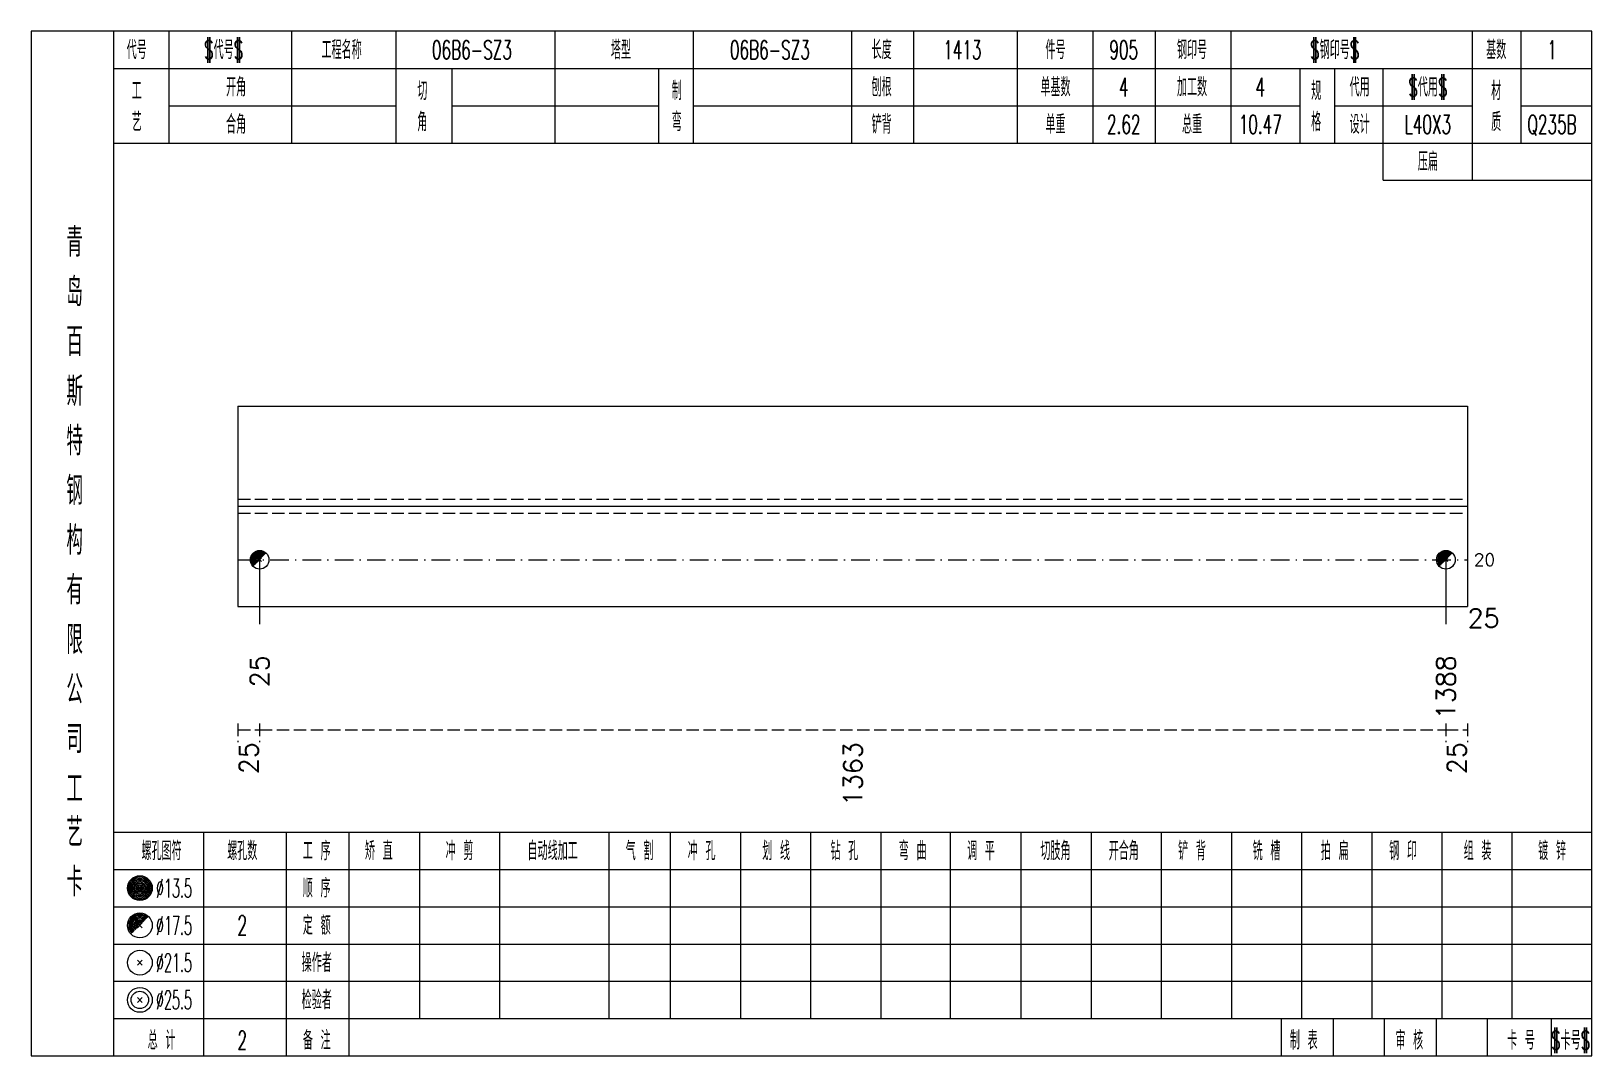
# Model space of a CAD drawing. Extents: x -533 to 8774, y 0 to 7979.
# Drawn here: x 3162.6 to 3414, y 1298.7 to 1463.7 of the extents above; entities that cross this region are included whole.
import ezdxf
from ezdxf.enums import TextEntityAlignment as Align

# ---------------------------------------------------------------- set-up
doc = ezdxf.new("R2010")
doc.units = 0
doc.header["$MEASUREMENT"] = 0
doc.linetypes.add('一点画线', pattern=[5.2, 3, -1, 0.2, -1])
doc.linetypes.add('虚线', pattern=[2.75, 2, -0.75])
doc.layers.get('0').update_dxf_attribs({"linetype": 'CONTINUOUS', "lineweight": 25})
for name, color, linetype, lineweight in [('1', 7, 'CONTINUOUS', 25), ('4', 7, 'CONTINUOUS', 25), ('5', 7, 'CONTINUOUS', 25)]:
    doc.layers.add(name, color=color, linetype=linetype, lineweight=lineweight)
doc.styles.get("Standard").update_dxf_attribs({"font": 'simplex.shx', "width": 0.7, "height": 3, "bigfont": 'gbhzfs.shx'})

msp = doc.modelspace()

# ---------------------------------------------------------------- texts
at = {"color": 7, "linetype": 'Continuous', "lineweight": 13}
msp.add_text('20', height=2, dxfattribs=at).set_placement((3395, 1378.58), align=Align.MIDDLE_LEFT)
at = {"color": 8, "linetype": 'Continuous', "lineweight": 9}
for s, p in [('25', (3197.65, 1349.2)), ('1363', (3294.95, 1349.2)), ('25', (3392.25, 1349.2))]:
    msp.add_text(s, height=3, rotation=90, dxfattribs=at).set_placement(p, align=Align.MIDDLE_RIGHT)
at = {"layer": '1', "color": 7, "linetype": 'Continuous', "lineweight": 13}
msp.add_text('25', height=3, dxfattribs=at).set_placement((3394, 1369.2), align=Align.MIDDLE_LEFT)
for s, p in [('25', (3199.4, 1363.2)), ('1388', (3390.5, 1363.2))]:
    msp.add_text(s, height=3, rotation=90, dxfattribs=at).set_placement(p, align=Align.MIDDLE_RIGHT)
at = {"layer": '4', "color": 1, "linetype": 'Continuous', "lineweight": 13}
for s, height, width, p in [('代号', 3, 0.6, (3179.6, 1460.7)), ('$代号$', 3, 0.6, (3193.6, 1460.7)), ('工程名称', 3, 0.6, (3212.6, 1460.7)), ('06B6-SZ3', 3, 0.6, (3233.6, 1460.7)), ('塔型', 3, 0.6, (3257.6, 1460.7)), ('06B6-SZ3', 3, 0.6, (3281.6, 1460.7)), ('长度', 3, 0.6, (3299.6, 1460.7)), ('1413', 3, 0.6, (3312.6, 1460.7)), ('件号', 3, 0.6, (3327.6, 1460.7)), ('905', 3, 0.6, (3338.6, 1460.7)), ('钢印号', 3, 0.6, (3349.6, 1460.7)), ('$钢印号$', 3, 0.6, (3372.6, 1460.7)), ('基数', 3, 0.6, (3398.6, 1460.7)), ('1', 3, 0.6, (3407.6, 1460.7)), ('开角', 3, 0.6, (3195.6, 1454.7)), ('切', 3, 0.6, (3225.6, 1454.1)), ('制', 3, 0.6, (3266.6, 1454.1)), ('刨根', 3, 0.6, (3299.6, 1454.7)), ('单基数', 3, 0.6, (3327.6, 1454.7)), ('4', 3, 0.6, (3338.6, 1454.7)), ('加工数', 3, 0.6, (3349.6, 1454.7)), ('4', 3, 0.6, (3360.6, 1454.7)), ('规', 3, 0.6, (3369.6, 1454.1)), ('代用', 3, 0.6, (3376.6, 1454.7)), ('$代用$', 3, 0.6, (3387.6, 1454.7)), ('材', 3, 0.6, (3398.6, 1454.1)), ('工', 3, 0.6, (3179.6, 1454.1)), ('艺', 3, 0.6, (3179.6, 1449.1)), ('角', 3, 0.6, (3225.6, 1449.1)), ('弯', 3, 0.6, (3266.6, 1449.1)), ('格', 3, 0.6, (3369.6, 1449.1)), ('质', 3, 0.6, (3398.6, 1449.1)), ('合角', 3, 0.6, (3195.6, 1448.7)), ('铲背', 3, 0.6, (3299.6, 1448.7)), ('单重', 3, 0.6, (3327.6, 1448.7)), ('2.62', 3, 0.6, (3338.6, 1448.7)), ('总重', 3, 0.6, (3349.6, 1448.7)), ('10.47', 3, 0.6, (3360.6, 1448.7)), ('设计', 3, 0.6, (3376.6, 1448.7)), ('L40X3', 3, 0.6, (3387.6, 1448.7)), ('Q235B', 3, 0.6, (3407.6, 1448.7)), ('压扁', 3, 0.6, (3387.6, 1442.7)), ('青', 4.6, 0.8, (3169.6, 1429.7)), ('岛', 4.6, 0.8, (3169.6, 1421.7)), ('百', 4.6, 0.8, (3169.6, 1413.7)), ('斯', 4.6, 0.8, (3169.6, 1405.7)), ('特', 4.6, 0.8, (3169.6, 1397.7)), ('钢', 4.6, 0.8, (3169.6, 1389.7)), ('构', 4.6, 0.8, (3169.6, 1381.7)), ('有', 4.6, 0.8, (3169.6, 1373.7)), ('限', 4.6, 0.8, (3169.6, 1365.7)), ('公', 4.6, 0.8, (3169.6, 1357.7)), ('司', 4.6, 0.8, (3169.6, 1349.7)), ('工', 4.6, 0.8, (3169.6, 1341.7)), ('艺', 4.6, 0.8, (3169.6, 1334.7)), ('螺孔图符', 3, 0.6, (3183.6, 1331.7)), ('螺孔数', 3, 0.6, (3196.6, 1331.7)), ('工 序', 3, 0.6, (3208.6, 1331.7)), ('矫 直', 3, 0.6, (3218.6, 1331.7)), ('冲 剪', 3, 0.6, (3231.6, 1331.7)), ('自动线加工', 3, 0.6, (3246.6, 1331.7)), ('气 割', 3, 0.6, (3260.6, 1331.7)), ('冲 孔', 3, 0.6, (3270.6, 1331.7)), ('划 线', 3, 0.6, (3282.6, 1331.7)), ('钻 孔', 3, 0.6, (3293.6, 1331.7)), ('弯 曲', 3, 0.6, (3304.6, 1331.7)), ('调 平', 3, 0.6, (3315.6, 1331.7)), ('切肢角', 3, 0.6, (3327.6, 1331.7)), ('开合角', 3, 0.6, (3338.6, 1331.7)), ('铲 背', 3, 0.6, (3349.6, 1331.7)), ('铣 槽', 3, 0.6, (3361.6, 1331.7)), ('拍 扁', 3, 0.6, (3372.6, 1331.7)), ('钢 印', 3, 0.6, (3383.6, 1331.7)), ('组 装', 3, 0.6, (3395.6, 1331.7)), ('镀 锌', 3, 0.6, (3407.6, 1331.7)), ('卡', 4.6, 0.8, (3169.6, 1326.7)), ('顺 序', 3, 0.6, (3208.6, 1325.7)), ('%%C13.5', 3, 0.5, (3185.6, 1325.7)), ('%%C17.5', 3, 0.5, (3185.6, 1319.7)), ('2', 3.2, 0.6, (3196.6, 1319.7)), ('定 额', 3, 0.6, (3208.6, 1319.7)), ('%%C21.5', 3, 0.5, (3185.6, 1313.7)), ('操作者', 3, 0.6, (3208.6, 1313.7)), ('%%C25.5', 3, 0.5, (3185.6, 1307.7)), ('检验者', 3, 0.6, (3208.6, 1307.7)), ('总 计', 3, 0.6, (3183.6, 1301.2)), ('2', 3, 0.6, (3196.6, 1301.2)), ('备 注', 3, 0.6, (3208.6, 1301.2)), ('制 表', 3, 0.6, (3367.6, 1301.2)), ('审 核', 3, 0.6, (3384.6, 1301.2)), ('卡 号', 3, 0.6, (3402.6, 1301.2)), ('$卡号$', 3, 0.6, (3410.6, 1301.2))]:
    msp.add_text(s, height=height, dxfattribs=dict(at, width=width)).set_placement(p, align=Align.MIDDLE_CENTER)

# ---------------------------------------------------------------- blocks, each defined once
blk = doc.blocks.new('孔17.5')
at = {"layer": '5', "color": 7, "linetype": 'Continuous', "lineweight": 0}
for p, q in [((-0.2, -0.2), (0.2, 0.2)), ((-0.2, 0.2), (0.2, -0.2))]:
    blk.add_line(p, q, dxfattribs=at)
at = {"layer": '5', "color": 7, "linetype": 'Continuous', "lineweight": 13}
blk.add_circle((0, 0), 1, dxfattribs=at)
for radius in [0.9, 0.8, 0.7, 0.6, 0.5, 0.4, 0.3, 0.2, 0.1]:
    blk.add_arc((0, 0), radius, 45, 225, dxfattribs=at)

# ---------------------------------------------------------------- linework, layer by layer
at = {"color": 7, "linetype": 'Continuous', "lineweight": 18}
for p, q in [((3195.9, 1403.33), (3195.9, 1371.08)), ((3195.9, 1403.33), (3394, 1403.33)), ((3394, 1403.33), (3394, 1371.08)), ((3195.9, 1387.2), (3394, 1387.2))]:
    msp.add_line(p, q, dxfattribs=at)
at = {"color": 1, "linetype": '虚线', "lineweight": 18}
for p, q in [((3195.9, 1388.33), (3394, 1388.33)), ((3195.9, 1386.08), (3394, 1386.08))]:
    msp.add_line(p, q, dxfattribs=at)
at = {"color": 3, "linetype": '一点画线', "lineweight": 13}
msp.add_line((3195.9, 1378.58), (3394, 1378.58), dxfattribs=at)
at = {"color": 7, "linetype": 'Continuous', "lineweight": 13}
for p, q in [((3199.4, 1378.58), (3199.4, 1368.2)), ((3390.5, 1378.58), (3390.5, 1368.2))]:
    msp.add_line(p, q, dxfattribs=at)
at = {"color": 8, "linetype": '虚线', "lineweight": 9}
for p, q in [((3195.9, 1352.2), (3195.9, 1349.2)), ((3195.9, 1351.2), (3199.4, 1351.2)), ((3199.4, 1352.2), (3199.4, 1349.2)), ((3199.4, 1352.2), (3199.4, 1349.2)), ((3199.4, 1351.2), (3390.5, 1351.2)), ((3390.5, 1352.2), (3390.5, 1349.2)), ((3390.5, 1352.2), (3390.5, 1349.2)), ((3390.5, 1351.2), (3394, 1351.2)), ((3394, 1352.2), (3394, 1349.2))]:
    msp.add_line(p, q, dxfattribs=at)
at = {"layer": '1', "color": 7, "linetype": 'Continuous', "lineweight": 18}
msp.add_line((3195.9, 1371.08), (3394, 1371.08), dxfattribs=at)
at = {"layer": '4', "color": 1, "linetype": 'Continuous', "lineweight": 18}
for p, q in [((3175.9, 1298.7), (3175.9, 1463.7)), ((3184.8, 1445.7), (3184.8, 1463.7)), ((3204.6, 1445.7), (3204.6, 1463.7)), ((3221.4, 1445.7), (3221.4, 1463.7)), ((3247, 1445.7), (3247, 1463.7)), ((3269.3, 1445.7), (3269.3, 1463.7)), ((3294.8, 1445.7), (3294.8, 1463.7)), ((3304.8, 1445.7), (3304.8, 1463.7)), ((3321.5, 1445.7), (3321.5, 1463.7)), ((3333.7, 1445.7), (3333.7, 1463.7)), ((3343.7, 1445.7), (3343.7, 1463.7)), ((3355.9, 1445.7), (3355.9, 1463.7)), ((3394.8, 1439.7), (3394.8, 1463.7)), ((3402.6, 1445.7), (3402.6, 1463.7)), ((3175.9, 1457.7), (3414, 1457.7)), ((3230.4, 1445.7), (3230.4, 1457.7)), ((3263.7, 1445.7), (3263.7, 1457.7)), ((3367, 1445.7), (3367, 1457.7)), ((3372.6, 1445.7), (3372.6, 1457.7)), ((3380.4, 1439.7), (3380.4, 1457.7)), ((3184.8, 1451.7), (3221.4, 1451.7)), ((3230.4, 1451.7), (3263.7, 1451.7)), ((3269.3, 1451.7), (3367, 1451.7)), ((3372.6, 1451.7), (3394.8, 1451.7)), ((3402.6, 1451.7), (3414, 1451.7)), ((3175.9, 1445.7), (3414, 1445.7)), ((3380.4, 1439.7), (3414, 1439.7)), ((3175.9, 1334.7), (3414, 1334.7)), ((3190.4, 1298.7), (3190.4, 1334.7)), ((3203.7, 1298.7), (3203.7, 1334.7)), ((3213.8, 1298.7), (3213.8, 1334.7)), ((3225.2, 1304.7), (3225.2, 1334.7)), ((3238.1, 1304.7), (3238.1, 1334.7)), ((3255.7, 1304.7), (3255.7, 1334.7)), ((3265.6, 1304.7), (3265.6, 1334.7)), ((3276.9, 1304.7), (3276.9, 1334.7)), ((3288.2, 1304.7), (3288.2, 1334.7)), ((3299.5, 1304.7), (3299.5, 1334.7)), ((3310.7, 1304.7), (3310.7, 1334.7)), ((3322.1, 1304.7), (3322.1, 1334.7)), ((3333.4, 1304.7), (3333.4, 1334.7)), ((3344.7, 1304.7), (3344.7, 1334.7)), ((3356, 1304.7), (3356, 1334.7)), ((3367.3, 1304.7), (3367.3, 1334.7)), ((3378.6, 1304.7), (3378.6, 1334.7)), ((3389.9, 1304.7), (3389.9, 1334.7)), ((3401.2, 1304.7), (3401.2, 1334.7)), ((3175.9, 1328.7), (3414, 1328.7)), ((3175.9, 1322.7), (3414, 1322.7)), ((3175.9, 1316.7), (3414, 1316.7)), ((3175.9, 1310.7), (3414, 1310.7)), ((3175.9, 1304.7), (3414, 1304.7)), ((3364, 1298.7), (3364, 1304.7)), ((3372.4, 1298.7), (3372.4, 1304.7)), ((3380.6, 1298.7), (3380.6, 1304.7)), ((3389, 1298.7), (3389, 1304.7)), ((3397.2, 1298.7), (3397.2, 1304.7)), ((3407.5, 1298.7), (3407.5, 1304.7))]:
    msp.add_line(p, q, dxfattribs=at)
at = {"layer": '4', "color": 7, "linetype": 'Continuous', "lineweight": 13}
for p, q in [((3179.9, 1325.5), (3180.3, 1325.9)), ((3180.3, 1325.5), (3179.9, 1325.9)), ((3179.7, 1313.3), (3180.5, 1314.1)), ((3180.5, 1313.3), (3179.7, 1314.1)), ((3179.7, 1307.3), (3180.5, 1308.1)), ((3180.5, 1307.3), (3179.7, 1308.1))]:
    msp.add_line(p, q, dxfattribs=at)
at = {"layer": '4', "color": 7, "linetype": 'Continuous', "lineweight": 0}
for p, q in [((3179.7, 1319.3), (3180.5, 1320.1)), ((3179.7, 1320.1), (3180.5, 1319.3))]:
    msp.add_line(p, q, dxfattribs=at)
at = {"layer": '4', "color": 1, "linetype": 'Continuous', "lineweight": 18}
msp.add_lwpolyline([(3162.6, 1463.7), (3162.6, 1298.7), (3414, 1298.7), (3414, 1463.7)], close=True, dxfattribs=at)
at = {"layer": '4', "color": 7, "linetype": 'Continuous', "lineweight": 13}
for centre, radius in [((3180.1, 1325.7), 2), ((3180.1, 1325.7), 1.8), ((3180.1, 1325.7), 1.6), ((3180.1, 1325.7), 1.4), ((3180.1, 1325.7), 1.2), ((3180.1, 1325.7), 1), ((3180.1, 1325.7), 0.8), ((3180.1, 1325.7), 0.6), ((3180.1, 1325.7), 0.4), ((3180.1, 1325.7), 0.2), ((3180.1, 1319.7), 2), ((3180.1, 1313.7), 2), ((3180.1, 1307.7), 2), ((3180.1, 1307.7), 1.4)]:
    msp.add_circle(centre, radius, dxfattribs=at)
for radius in [1.8, 1.6, 1.4, 1.2, 1, 0.8, 0.6, 0.4, 0.2]:
    msp.add_arc((3180.1, 1319.7), radius, 45, 225, dxfattribs=at)

# ---------------------------------------------------------------- block references
at = {"layer": '1', "color": 7, "linetype": 'Continuous', "lineweight": 13, "xscale": 1.5, "yscale": 1.5, "zscale": 1.5}
for p in [(3199.4, 1378.58), (3390.5, 1378.58)]:
    msp.add_blockref('孔17.5', p, dxfattribs=at)

msp.set_redraw_order([(e.dxf.handle, doc.entitydb.next_handle()) for e in msp.query("TEXT MTEXT ATTDEF DIMENSION ARC_DIMENSION")])  # texts and dimensions are drawn at this point

doc.saveas('drawing.dxf')
